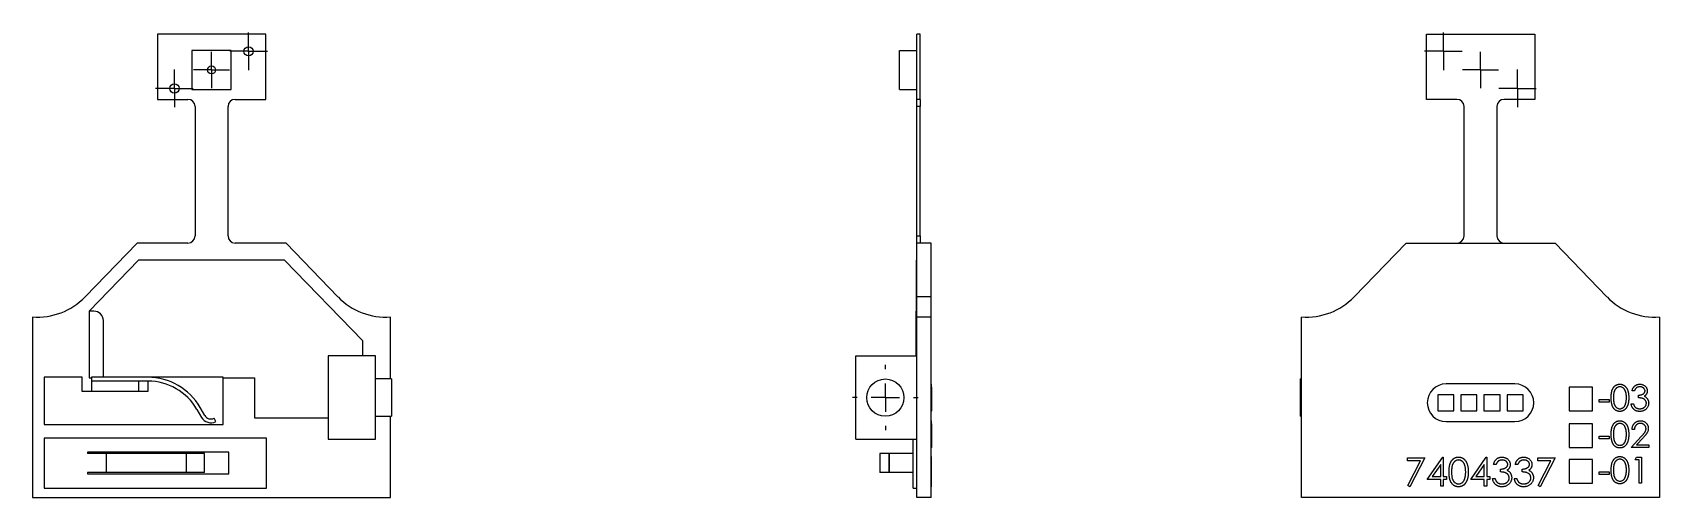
# Model space of a CAD drawing. Extents: x 4.11 to 7.56, y 4.31 to 5.3.
import ezdxf

# ---------------------------------------------------------------- set-up
doc = ezdxf.new("R2010")
doc.units = 0
doc.header["$MEASUREMENT"] = 0
doc.layers.get('0').update_dxf_attribs({"linetype": 'CONTINUOUS'})

# ---------------------------------------------------------------- blocks, each defined once
blk = doc.blocks.new('SW_CENTERMARKSYMBOL_0')
at = {"color": 0, "linetype": 'CONTINUOUS'}
for p, q in [((0, 0.03), (0, 0.0385)), ((-0.03, 0), (-0.0385, 0)), ((0, 0), (-0.03, 0)), ((0, 0), (0, 0.03)), ((0, 0), (0, -0.03)), ((0, 0), (0.03, 0)), ((0.03, 0), (0.0385, 0)), ((0, -0.03), (0, -0.0385))]:
    blk.add_line(p, q, dxfattribs=at)
blk = doc.blocks.new('SW_CENTERMARKSYMBOL_1')
at = {"color": 0, "linetype": 'CONTINUOUS'}
for p, q in [((0, 0.03), (0, 0.0398)), ((-0.03, 0), (-0.0398, 0)), ((0, 0), (-0.03, 0)), ((0, 0), (0, 0.03)), ((0, 0), (0, -0.03)), ((0, 0), (0.03, 0)), ((0.03, 0), (0.0398, 0)), ((0, -0.03), (0, -0.0398))]:
    blk.add_line(p, q, dxfattribs=at)
blk = doc.blocks.new('SW_CENTERMARKSYMBOL_2')
at = {"color": 0, "linetype": 'CONTINUOUS'}
for p, q in [((0, 0.03), (0, 0.0398)), ((-0.03, 0), (-0.0398, 0)), ((0, 0), (-0.03, 0)), ((0, 0), (0, 0.03)), ((0, 0), (0, -0.03)), ((0, 0), (0.03, 0)), ((0.03, 0), (0.0398, 0)), ((0, -0.03), (0, -0.0398))]:
    blk.add_line(p, q, dxfattribs=at)
blk = doc.blocks.new('SW_CENTERMARKSYMBOL_3')
at = {"color": 0, "linetype": 'CONTINUOUS'}
for p, q in [((0, 0.06), (0, 0.0695)), ((-0.06, 0), (-0.0695, 0)), ((0, 0), (-0.03, 0)), ((0, 0), (0, 0.03)), ((0, 0), (0, -0.03)), ((0, 0), (0.03, 0)), ((0.06, 0), (0.0695, 0)), ((0, -0.06), (0, -0.0695))]:
    blk.add_line(p, q, dxfattribs=at)
blk = doc.blocks.new('SW_CENTERMARKSYMBOL_4')
at = {"color": 0, "linetype": 'CONTINUOUS'}
for p, q in [((0, 0.03), (0, 0.0385)), ((-0.03, 0), (-0.0385, 0)), ((0, 0), (-0.03, 0)), ((0, 0), (0, 0.03)), ((0, 0), (0, -0.03)), ((0, 0), (0.03, 0)), ((0.03, 0), (0.0385, 0)), ((0, -0.03), (0, -0.0385))]:
    blk.add_line(p, q, dxfattribs=at)
blk = doc.blocks.new('SW_CENTERMARKSYMBOL_5')
at = {"color": 0, "linetype": 'CONTINUOUS'}
for p, q in [((0, 0.03), (0, 0.0398)), ((-0.03, 0), (-0.0398, 0)), ((0, 0), (-0.03, 0)), ((0, 0), (0, 0.03)), ((0, 0), (0, -0.03)), ((0, 0), (0.03, 0)), ((0.03, 0), (0.0398, 0)), ((0, -0.03), (0, -0.0398))]:
    blk.add_line(p, q, dxfattribs=at)
blk = doc.blocks.new('SW_CENTERMARKSYMBOL_6')
at = {"color": 0, "linetype": 'CONTINUOUS'}
for p, q in [((0, 0.03), (0, 0.0398)), ((-0.03, 0), (-0.0398, 0)), ((0, 0), (-0.03, 0)), ((0, 0), (0, 0.03)), ((0, 0), (0, -0.03)), ((0, 0), (0.03, 0)), ((0.03, 0), (0.0398, 0)), ((0, -0.03), (0, -0.0398))]:
    blk.add_line(p, q, dxfattribs=at)

msp = doc.modelspace()

# ---------------------------------------------------------------- linework, layer by layer
at = {"color": 7, "linetype": 'CONTINUOUS'}
for p, q in [((4.6037, 5.2927), (4.3737, 5.2927)), ((4.3737, 5.2927), (4.3737, 5.1547)), ((4.6037, 5.1547), (4.6037, 5.2927)), ((5.9934, 5.2927), (5.9864, 5.2927)), ((5.9864, 5.1547), (5.9864, 5.2927)), ((5.9934, 5.1547), (5.9934, 5.2927)), ((7.0681, 5.1547), (7.0681, 5.2927)), ((7.0681, 5.2927), (7.2981, 5.2927)), ((7.2981, 5.2927), (7.2981, 5.1547)), ((4.4472, 5.2587), (4.4472, 5.1757)), ((4.5302, 5.2587), (4.4472, 5.2587)), ((4.5302, 5.1757), (4.5302, 5.2587)), ((5.9494, 5.1757), (5.9494, 5.2587)), ((5.9494, 5.2587), (5.986, 5.2587)), ((5.9864, 5.2665), (5.986, 5.2665)), ((5.986, 5.2468), (5.986, 5.2665)), ((5.986, 5.2468), (5.9864, 5.2468)), ((4.3737, 5.1547), (4.4387, 5.1547)), ((4.4472, 5.1757), (4.5302, 5.1757)), ((4.5387, 5.1547), (4.6037, 5.1547)), ((5.9494, 5.1757), (5.9864, 5.1757)), ((5.986, 5.168), (5.986, 5.1757)), ((5.986, 5.168), (5.9864, 5.168)), ((5.9934, 5.1547), (5.9864, 5.1547)), ((5.9864, 5.1397), (5.9864, 5.1547)), ((5.9934, 5.1547), (5.9934, 5.1397)), ((7.1331, 5.1547), (7.0681, 5.1547)), ((7.2981, 5.1547), (7.2331, 5.1547)), ((4.4537, 5.1397), (4.4537, 4.8647)), ((4.5237, 4.8647), (4.5237, 5.1397)), ((5.9934, 5.1397), (5.9864, 5.1397)), ((5.9864, 4.8647), (5.9864, 5.1397)), ((5.9934, 4.8647), (5.9934, 5.1397)), ((7.1481, 4.8647), (7.1481, 5.1397)), ((7.2181, 5.1397), (7.2181, 4.8647)), ((4.3305, 4.8497), (4.2201, 4.7354)), ((4.4387, 4.8497), (4.3305, 4.8497)), ((4.6469, 4.8497), (4.5387, 4.8497)), ((4.7572, 4.7354), (4.6469, 4.8497)), ((5.9864, 4.8647), (5.9934, 4.8647)), ((5.9864, 4.8497), (5.9864, 4.8647)), ((6.0164, 4.8497), (5.9864, 4.8497)), ((5.9864, 4.7354), (5.9864, 4.8497)), ((5.9934, 4.8647), (5.9934, 4.8497)), ((6.0164, 4.7354), (6.0164, 4.8497)), ((6.9145, 4.7354), (7.0249, 4.8497)), ((7.0249, 4.8497), (7.3413, 4.8497)), ((7.3413, 4.8497), (7.4516, 4.7354)), ((4.3337, 4.8137), (4.2287, 4.705)), ((4.6437, 4.8137), (4.3337, 4.8137)), ((4.8097, 4.6418), (4.6437, 4.8137)), ((5.9854, 4.6418), (5.9854, 4.8137)), ((5.9854, 4.8137), (5.9864, 4.8137)), ((6.0164, 4.7354), (5.9864, 4.7354)), ((5.9864, 4.6927), (5.9864, 4.7354)), ((6.0164, 4.6927), (6.0164, 4.7354)), ((4.2287, 4.705), (4.2287, 4.5637)), ((4.239, 4.705), (4.2287, 4.705)), ((5.9849, 4.705), (5.9854, 4.705)), ((5.9849, 4.685), (5.9849, 4.705)), ((4.1087, 4.6927), (4.1087, 4.3097)), ((4.259, 4.5647), (4.259, 4.685)), ((4.8687, 4.5612), (4.8687, 4.6927)), ((5.9849, 4.6102), (5.9849, 4.685)), ((5.9849, 4.685), (5.9854, 4.685)), ((6.0164, 4.6927), (5.9864, 4.6927)), ((5.9864, 4.3097), (5.9864, 4.6927)), ((6.0164, 4.3097), (6.0164, 4.6927)), ((6.8031, 4.3097), (6.8031, 4.6927)), ((7.5631, 4.6927), (7.5631, 4.3097)), ((4.8097, 4.6102), (4.8097, 4.6418)), ((5.9854, 4.6102), (5.9854, 4.6418)), ((5.9854, 4.6418), (5.9864, 4.6418)), ((4.7367, 4.6102), (4.7367, 4.4332)), ((4.8367, 4.6102), (4.7367, 4.6102)), ((4.8367, 4.4332), (4.8367, 4.6102)), ((5.8564, 4.4332), (5.8564, 4.6102)), ((5.8564, 4.6102), (5.9864, 4.6102)), ((4.2137, 4.5647), (4.1337, 4.5647)), ((4.1337, 4.5647), (4.1337, 4.4647)), ((4.2137, 4.5347), (4.2137, 4.5647)), ((4.2137, 4.5647), (4.2137, 4.5647)), ((4.2137, 4.5347), (4.2137, 4.5647)), ((4.2287, 4.5637), (4.2337, 4.5637)), ((4.2337, 4.5647), (4.2337, 4.5567)), ((4.3537, 4.5647), (4.2337, 4.5647)), ((4.5136, 4.5647), (4.3537, 4.5647)), ((4.5136, 4.4647), (4.5136, 4.5647)), ((4.5137, 4.5647), (4.5136, 4.5647)), ((4.5137, 4.4647), (4.5137, 4.5647)), ((4.5137, 4.5637), (4.5797, 4.5637)), ((4.5797, 4.5637), (4.5797, 4.4787)), ((4.8707, 4.5612), (4.8367, 4.5612)), ((4.8707, 4.5612), (4.8707, 4.4822)), ((6.8031, 4.5612), (6.8011, 4.5612)), ((6.8011, 4.4822), (6.8011, 4.5612)), ((4.2337, 4.5347), (4.2137, 4.5347)), ((4.3537, 4.5567), (4.2337, 4.5567)), ((4.2337, 4.5567), (4.2337, 4.5347)), ((4.3337, 4.5347), (4.2337, 4.5347)), ((4.3337, 4.5567), (4.3337, 4.5347)), ((4.3537, 4.5347), (4.3337, 4.5347)), ((4.3537, 4.5567), (4.3537, 4.5347)), ((6.0174, 4.5501), (6.0164, 4.5501)), ((6.0174, 4.5437), (6.0164, 4.5437)), ((6.0174, 4.5437), (6.0174, 4.4937)), ((7.0926, 4.5277), (7.0926, 4.4937)), ((7.1266, 4.5277), (7.0926, 4.5277)), ((7.2561, 4.5507), (7.1101, 4.5507)), ((7.1266, 4.4937), (7.1266, 4.5277)), ((7.1416, 4.5277), (7.1416, 4.4937)), ((7.1756, 4.5277), (7.1416, 4.5277)), ((7.1756, 4.4937), (7.1756, 4.5277)), ((7.1905, 4.5277), (7.1905, 4.4937)), ((7.2245, 4.5277), (7.1905, 4.5277)), ((7.2245, 4.4937), (7.2245, 4.5277)), ((7.2395, 4.5277), (7.2395, 4.4937)), ((7.2735, 4.5277), (7.2395, 4.5277)), ((7.2735, 4.4937), (7.2735, 4.5277)), ((7.3712, 4.5437), (7.3712, 4.4937)), ((7.4212, 4.5437), (7.3712, 4.5437)), ((7.4212, 4.4937), (7.4212, 4.5437)), ((7.5098, 4.536), (7.5049, 4.536)), ((7.5183, 4.5212), (7.5183, 4.5269)), ((4.4576, 4.4967), (4.4674, 4.4797)), ((4.4743, 4.4837), (4.4645, 4.5007)), ((6.0174, 4.4937), (6.0164, 4.4937)), ((6.0174, 4.4923), (6.0164, 4.4923)), ((7.0926, 4.4937), (7.1266, 4.4937)), ((7.1416, 4.4937), (7.1756, 4.4937)), ((7.1905, 4.4937), (7.2245, 4.4937)), ((7.2395, 4.4937), (7.2735, 4.4937)), ((7.3712, 4.4937), (7.4212, 4.4937)), ((7.4351, 4.5177), (7.4563, 4.5177)), ((7.4351, 4.5121), (7.4351, 4.5177)), ((7.4563, 4.5121), (7.4351, 4.5121)), ((7.4563, 4.5177), (7.4563, 4.5121)), ((7.5028, 4.5085), (7.5077, 4.5085)), ((4.1337, 4.4647), (4.5136, 4.4647)), ((4.1337, 4.4647), (4.5137, 4.4647)), ((4.1337, 4.4647), (4.1337, 4.4647)), ((4.4976, 4.4706), (4.494, 4.4778)), ((4.5797, 4.4787), (4.7367, 4.4787)), ((4.8367, 4.4822), (4.8707, 4.4822)), ((4.8687, 4.3097), (4.8687, 4.4822)), ((6.0174, 4.4725), (6.0164, 4.4725)), ((6.0174, 4.4661), (6.0164, 4.4661)), ((6.0174, 4.4661), (6.0174, 4.4161)), ((6.8011, 4.4822), (6.8031, 4.4822)), ((7.1101, 4.4707), (7.2561, 4.4707)), ((7.4212, 4.4661), (7.3712, 4.4661)), ((7.3712, 4.4661), (7.3712, 4.4161)), ((7.4212, 4.4161), (7.4212, 4.4661)), ((4.1337, 4.4357), (4.1337, 4.3297)), ((4.6057, 4.4357), (4.1337, 4.4357)), ((4.6057, 4.3297), (4.6057, 4.4357)), ((4.7367, 4.4332), (4.8367, 4.4332)), ((5.8564, 4.4332), (5.9864, 4.4332)), ((5.9784, 4.3297), (5.9784, 4.4332)), ((7.4351, 4.4401), (7.4563, 4.4401)), ((7.4351, 4.4344), (7.4351, 4.4401)), ((7.4563, 4.4344), (7.4351, 4.4344)), ((7.4563, 4.4401), (7.4563, 4.4344)), ((7.5028, 4.4161), (7.5241, 4.4389)), ((7.5098, 4.4542), (7.5049, 4.4542)), ((7.5283, 4.4364), (7.5146, 4.4217)), ((7.5146, 4.4217), (7.5402, 4.4217)), ((7.5402, 4.4217), (7.5402, 4.4161)), ((4.2257, 4.4057), (4.2257, 4.4027)), ((4.5257, 4.4057), (4.2257, 4.4057)), ((4.2657, 4.4027), (4.2257, 4.4027)), ((4.2657, 4.3627), (4.2657, 4.4027)), ((4.4359, 4.4027), (4.2657, 4.4027)), ((4.4359, 4.3627), (4.4359, 4.4027)), ((4.4741, 4.4027), (4.4359, 4.4027)), ((4.4741, 4.3627), (4.4741, 4.4027)), ((4.5257, 4.3597), (4.5257, 4.4057)), ((5.9074, 4.4027), (5.9074, 4.3627)), ((5.9276, 4.4027), (5.9074, 4.4027)), ((5.9276, 4.3627), (5.9276, 4.4027)), ((5.9285, 4.4027), (5.9276, 4.4027)), ((5.9285, 4.3627), (5.9285, 4.4027)), ((5.9784, 4.4027), (5.9285, 4.4027)), ((6.0174, 4.4161), (6.0164, 4.4161)), ((6.0174, 4.4147), (6.0164, 4.4147)), ((6.0174, 4.3965), (6.0164, 4.3965)), ((6.0174, 4.3954), (6.0164, 4.3954)), ((6.0174, 4.3939), (6.0164, 4.3939)), ((6.0174, 4.3877), (6.0164, 4.3877)), ((6.0174, 4.3939), (6.0174, 4.3954)), ((6.0174, 4.3877), (6.0174, 4.3939)), ((6.0174, 4.3349), (6.0174, 4.3877)), ((7.0278, 4.3877), (7.0278, 4.3939)), ((7.0278, 4.3939), (7.0647, 4.3939)), ((7.0556, 4.3877), (7.0278, 4.3877)), ((7.0285, 4.3349), (7.0556, 4.3877)), ((7.0647, 4.3939), (7.0332, 4.3323)), ((7.0701, 4.3477), (7.1029, 4.3954)), ((7.1029, 4.3954), (7.104, 4.3954)), ((7.104, 4.3954), (7.104, 4.3539)), ((7.1624, 4.3477), (7.1952, 4.3954)), ((7.1952, 4.3954), (7.1963, 4.3954)), ((7.1963, 4.3954), (7.1963, 4.3539)), ((7.3047, 4.3939), (7.3416, 4.3939)), ((7.3047, 4.3877), (7.3047, 4.3939)), ((7.3325, 4.3877), (7.3047, 4.3877)), ((7.3055, 4.3349), (7.3325, 4.3877)), ((7.3416, 4.3939), (7.3101, 4.3323)), ((7.3712, 4.4161), (7.4212, 4.4161)), ((7.4212, 4.3901), (7.3712, 4.3901)), ((7.3712, 4.3901), (7.3712, 4.3401)), ((7.4212, 4.3401), (7.4212, 4.3901)), ((7.5402, 4.4161), (7.5028, 4.4161)), ((7.5113, 4.3895), (7.5145, 4.3951)), ((7.5197, 4.3895), (7.5113, 4.3895)), ((7.5145, 4.3951), (7.5246, 4.3951)), ((7.5197, 4.3401), (7.5197, 4.3895)), ((7.5246, 4.3951), (7.5246, 4.3401)), ((4.2257, 4.3627), (4.2257, 4.3597)), ((4.2657, 4.3627), (4.2257, 4.3627)), ((4.2257, 4.3597), (4.5257, 4.3597)), ((4.4359, 4.3627), (4.2657, 4.3627)), ((4.4741, 4.3627), (4.4359, 4.3627)), ((5.9276, 4.3627), (5.9074, 4.3627)), ((5.9285, 4.3627), (5.9276, 4.3627)), ((5.9784, 4.3627), (5.9285, 4.3627)), ((7.0986, 4.3799), (7.0807, 4.3539)), ((7.0807, 4.3539), (7.0986, 4.3539)), ((7.0986, 4.3539), (7.0986, 4.3799)), ((7.104, 4.3539), (7.1109, 4.3539)), ((7.1109, 4.3539), (7.1109, 4.3477)), ((7.1909, 4.3799), (7.173, 4.3539)), ((7.173, 4.3539), (7.1909, 4.3539)), ((7.1909, 4.3539), (7.1909, 4.3799)), ((7.1963, 4.3539), (7.2032, 4.3539)), ((7.2032, 4.3539), (7.2032, 4.3477)), ((7.2163, 4.38), (7.2109, 4.38)), ((7.2255, 4.3639), (7.2255, 4.37)), ((7.2624, 4.38), (7.257, 4.38)), ((7.2716, 4.3639), (7.2716, 4.37)), ((7.4351, 4.3641), (7.4563, 4.3641)), ((7.4351, 4.3585), (7.4351, 4.3641)), ((7.4563, 4.3585), (7.4351, 4.3585)), ((7.4563, 4.3641), (7.4563, 4.3585)), ((4.1337, 4.3297), (4.6057, 4.3297)), ((5.9784, 4.3297), (5.9864, 4.3297)), ((6.0174, 4.3349), (6.0164, 4.3349)), ((6.0174, 4.3323), (6.0164, 4.3323)), ((6.0174, 4.3323), (6.0174, 4.3349)), ((7.0332, 4.3323), (7.0285, 4.3349)), ((7.0986, 4.3477), (7.0701, 4.3477)), ((7.0986, 4.3339), (7.0986, 4.3477)), ((7.104, 4.3339), (7.0986, 4.3339)), ((7.104, 4.3477), (7.104, 4.3339)), ((7.1109, 4.3477), (7.104, 4.3477)), ((7.1909, 4.3477), (7.1624, 4.3477)), ((7.1909, 4.3339), (7.1909, 4.3477)), ((7.1963, 4.3339), (7.1909, 4.3339)), ((7.2032, 4.3477), (7.1963, 4.3477)), ((7.1963, 4.3477), (7.1963, 4.3339)), ((7.2086, 4.35), (7.214, 4.35)), ((7.2547, 4.35), (7.2601, 4.35)), ((7.3101, 4.3323), (7.3055, 4.3349)), ((7.3712, 4.3401), (7.4212, 4.3401)), ((7.5246, 4.3401), (7.5197, 4.3401)), ((4.1087, 4.3097), (4.8687, 4.3097)), ((6.0164, 4.3097), (5.9864, 4.3097)), ((7.5631, 4.3097), (6.8031, 4.3097))]:
    msp.add_line(p, q, dxfattribs=at)
for centre, radius in [((4.5674, 5.2566), 0.00984), ((4.4887, 5.2172), 0.00845), ((4.4099, 5.1779), 0.00984), ((5.9194, 4.5217), 0.0395)]:
    msp.add_circle(centre, radius, dxfattribs=at)
for centre, radius, start, end in [((4.4387, 5.1397), 0.015, 0, 90), ((4.5387, 5.1397), 0.015, 90, 180), ((7.1331, 5.1397), 0.015, 0, 90), ((7.2331, 5.1397), 0.015, 90, 180), ((4.4387, 4.8647), 0.015, 270, 0), ((4.5387, 4.8647), 0.015, 180, 270), ((7.1331, 4.8647), 0.015, 270, 0), ((7.2331, 4.8647), 0.015, 180, 270), ((4.1187, 4.8334), 0.141, 265.9331, 316), ((4.8587, 4.8334), 0.141, 224, 274.0669), ((6.8131, 4.8334), 0.141, 265.9331, 316), ((7.5531, 4.8334), 0.141, 224, 274.0669), ((4.239, 4.685), 0.02, 0, 90), ((4.3537, 4.4367), 0.128, 30, 90), ((4.3537, 4.4367), 0.12, 30, 90), ((7.1101, 4.5107), 0.04, 90, 270), ((7.2561, 4.5107), 0.04, 270, 90), ((4.4873, 4.4912), 0.023, 210, 296.554), ((4.4873, 4.4912), 0.015, 210, 296.554)]:
    msp.add_arc(centre, radius, start, end, dxfattribs=at)
for points, knots in [([(6.0174, 4.5438), (6.0174, 4.5439), (6.0174, 4.5444), (6.0174, 4.5453), (6.0174, 4.5464), (6.0174, 4.5474), (6.0174, 4.5482), (6.0174, 4.5489), (6.0174, 4.5495), (6.0174, 4.5499), (6.0174, 4.5501), (6.0174, 4.5501), (6.0174, 4.5501)], [0, 0, 0, 0, 0.029699, 0.137514, 0.245329, 0.353129, 0.460971, 0.568752, 0.676567, 0.784367, 0.892193, 1, 1, 1, 1]), ([(7.4605, 4.5212), (7.4605, 4.5221), (7.4605, 4.5238), (7.4606, 4.5263), (7.4608, 4.5286), (7.461, 4.5308), (7.4614, 4.5329), (7.4618, 4.5347), (7.4622, 4.5365), (7.4628, 4.538), (7.4634, 4.5395), (7.4641, 4.5409), (7.4648, 4.5421), (7.4656, 4.5433), (7.4664, 4.5444), (7.4674, 4.5454), (7.4683, 4.5463), (7.4694, 4.5471), (7.4705, 4.5478), (7.4716, 4.5484), (7.4727, 4.549), (7.4739, 4.5494), (7.4751, 4.5497), (7.4763, 4.55), (7.4776, 4.5501), (7.4784, 4.5501), (7.4789, 4.5501)], [0, 0, 0, 0, 0.068594, 0.133245, 0.19431, 0.251276, 0.30451, 0.354231, 0.400476, 0.443406, 0.48401, 0.523247, 0.561036, 0.597894, 0.633512, 0.6685, 0.702875, 0.737065, 0.770672, 0.803567, 0.836183, 0.868462, 0.900848, 0.933467, 0.966258, 1, 1, 1, 1]), ([(7.479, 4.5445), (7.4784, 4.5445), (7.4772, 4.5444), (7.4754, 4.544), (7.4737, 4.5432), (7.4723, 4.5423), (7.4713, 4.5415), (7.4705, 4.5408), (7.4698, 4.54), (7.4692, 4.5392), (7.4686, 4.5382), (7.4681, 4.5372), (7.4676, 4.5362), (7.4671, 4.535), (7.4667, 4.5338), (7.4663, 4.5324), (7.4661, 4.5309), (7.4658, 4.5292), (7.4656, 4.5274), (7.4655, 4.5255), (7.4654, 4.5234), (7.4654, 4.522), (7.4654, 4.5212)], [0, 0, 0, 0, 0.060389, 0.120888, 0.182614, 0.247365, 0.281082, 0.314872, 0.349216, 0.384592, 0.421009, 0.45806, 0.496725, 0.537154, 0.580057, 0.627112, 0.678324, 0.733973, 0.793739, 0.857708, 0.926695, 1, 1, 1, 1]), ([(7.4789, 4.5501), (7.4793, 4.5501), (7.4802, 4.5501), (7.4815, 4.55), (7.4827, 4.5497), (7.4839, 4.5494), (7.4851, 4.549), (7.4863, 4.5484), (7.4874, 4.5478), (7.4885, 4.5471), (7.4896, 4.5463), (7.4906, 4.5453), (7.4915, 4.5443), (7.4924, 4.5432), (7.4932, 4.542), (7.494, 4.5407), (7.4947, 4.5393), (7.4954, 4.5378), (7.496, 4.5362), (7.4965, 4.5344), (7.4969, 4.5325), (7.4972, 4.5305), (7.4975, 4.5284), (7.4977, 4.5261), (7.4978, 4.5237), (7.4978, 4.5221), (7.4979, 4.5212)], [0, 0, 0, 0, 0.033788, 0.067226, 0.099841, 0.132545, 0.16513, 0.198011, 0.23128, 0.265044, 0.299216, 0.334359, 0.369695, 0.406258, 0.443804, 0.482982, 0.523085, 0.565267, 0.609343, 0.656393, 0.705887, 0.758326, 0.813833, 0.872795, 0.934723, 1, 1, 1, 1]), ([(7.4929, 4.5212), (7.4929, 4.5219), (7.4929, 4.5232), (7.4928, 4.5251), (7.4927, 4.5269), (7.4925, 4.5286), (7.4922, 4.5302), (7.4919, 4.5317), (7.4915, 4.5332), (7.4911, 4.5345), (7.4906, 4.5358), (7.4901, 4.5369), (7.4895, 4.538), (7.4889, 4.539), (7.4882, 4.5399), (7.4875, 4.5407), (7.4868, 4.5415), (7.4857, 4.5423), (7.4843, 4.5432), (7.4826, 4.544), (7.4808, 4.5444), (7.4796, 4.5445), (7.479, 4.5445)], [0, 0, 0, 0, 0.065676, 0.128493, 0.188147, 0.245074, 0.299412, 0.350857, 0.399879, 0.446605, 0.491185, 0.533304, 0.573777, 0.612448, 0.649516, 0.685448, 0.720274, 0.754004, 0.819087, 0.880502, 0.940316, 1, 1, 1, 1]), ([(7.5049, 4.536), (7.505, 4.5366), (7.5053, 4.5377), (7.5058, 4.5392), (7.5064, 4.5407), (7.5072, 4.542), (7.5079, 4.5433), (7.5088, 4.5445), (7.5098, 4.5455), (7.5109, 4.5465), (7.512, 4.5474), (7.5132, 4.5481), (7.5144, 4.5487), (7.5157, 4.5493), (7.517, 4.5497), (7.5184, 4.5499), (7.5198, 4.5501), (7.5208, 4.5501), (7.5213, 4.5501)], [0, 0, 0, 0, 0.072625, 0.141977, 0.208985, 0.273957, 0.336889, 0.398745, 0.460116, 0.520825, 0.580994, 0.640152, 0.698622, 0.757271, 0.816427, 0.876254, 0.937165, 1, 1, 1, 1]), ([(7.5213, 4.5445), (7.5207, 4.5445), (7.5195, 4.5444), (7.5177, 4.5441), (7.5161, 4.5435), (7.5148, 4.5428), (7.5139, 4.5421), (7.5133, 4.5414), (7.5126, 4.5408), (7.512, 4.54), (7.5114, 4.5391), (7.5109, 4.5382), (7.5103, 4.5371), (7.51, 4.5364), (7.5098, 4.536)], [0, 0, 0, 0, 0.122728, 0.239717, 0.351862, 0.463202, 0.520261, 0.579432, 0.640596, 0.705298, 0.773236, 0.844649, 0.920046, 1, 1, 1, 1]), ([(7.5183, 4.5269), (7.519, 4.5269), (7.5203, 4.5269), (7.5223, 4.5272), (7.5241, 4.5276), (7.5259, 4.5281), (7.5274, 4.5288), (7.5288, 4.5296), (7.53, 4.5305), (7.5309, 4.5315), (7.5316, 4.5325), (7.5321, 4.5336), (7.5323, 4.5347), (7.5324, 4.5355), (7.5324, 4.5359)], [0, 0, 0, 0, 0.1101514, 0.215684, 0.3180374, 0.4181368, 0.5116558, 0.5966724, 0.6738007, 0.7445266, 0.8107014, 0.8740752, 0.9367044, 1, 1, 1, 1]), ([(7.5213, 4.5501), (7.522, 4.5501), (7.5234, 4.5501), (7.5255, 4.5497), (7.5275, 4.5491), (7.5294, 4.5482), (7.5312, 4.5472), (7.5328, 4.5459), (7.5342, 4.5445), (7.5353, 4.5429), (7.5362, 4.5412), (7.5369, 4.5395), (7.5373, 4.5377), (7.5373, 4.5365), (7.5373, 4.5359)], [0, 0, 0, 0, 0.090254, 0.17854, 0.266093, 0.354631, 0.441886, 0.525747, 0.608114, 0.690197, 0.770821, 0.848326, 0.924012, 1, 1, 1, 1]), ([(7.5324, 4.5359), (7.5324, 4.5362), (7.5324, 4.5367), (7.5322, 4.5376), (7.532, 4.5384), (7.5316, 4.5392), (7.5312, 4.5399), (7.5306, 4.5406), (7.53, 4.5413), (7.5293, 4.542), (7.5285, 4.5426), (7.5276, 4.5431), (7.5267, 4.5435), (7.5257, 4.5439), (7.5247, 4.5442), (7.5236, 4.5444), (7.5225, 4.5445), (7.5217, 4.5445), (7.5213, 4.5445)], [0, 0, 0, 0, 0.055265, 0.109948, 0.163898, 0.21807, 0.273285, 0.330884, 0.390478, 0.454119, 0.518941, 0.583379, 0.648575, 0.715078, 0.782538, 0.852347, 0.924941, 1, 1, 1, 1]), ([(7.5373, 4.5359), (7.5373, 4.5353), (7.5373, 4.5341), (7.537, 4.5325), (7.5365, 4.5309), (7.5358, 4.5294), (7.5348, 4.5281), (7.5337, 4.5268), (7.5324, 4.5256), (7.5314, 4.5249), (7.5309, 4.5245)], [0, 0, 0, 0, 0.128068, 0.250608, 0.37063, 0.490072, 0.610375, 0.734313, 0.863217, 1, 1, 1, 1]), ([(6.0174, 4.4923), (6.0174, 4.4923), (6.0174, 4.4924), (6.0174, 4.4926), (6.0174, 4.493), (6.0174, 4.4934), (6.0174, 4.4937), (6.0174, 4.4937)], [0, 0, 0, 0, 0.236926, 0.473877, 0.710798, 0.947714, 1, 1, 1, 1]), ([(7.4789, 4.4923), (7.4784, 4.4923), (7.4776, 4.4924), (7.4763, 4.4925), (7.4751, 4.4927), (7.4739, 4.4931), (7.4727, 4.4935), (7.4716, 4.494), (7.4705, 4.4946), (7.4694, 4.4953), (7.4684, 4.4962), (7.4674, 4.497), (7.4665, 4.498), (7.4657, 4.4991), (7.4649, 4.5003), (7.4641, 4.5016), (7.4634, 4.503), (7.4628, 4.5044), (7.4623, 4.506), (7.4618, 4.5077), (7.4614, 4.5096), (7.4611, 4.5117), (7.4608, 4.5138), (7.4606, 4.5162), (7.4605, 4.5186), (7.4605, 4.5203), (7.4605, 4.5212)], [0, 0, 0, 0, 0.033791, 0.066629, 0.099295, 0.131651, 0.163609, 0.196131, 0.228933, 0.262192, 0.296029, 0.330259, 0.365105, 0.400999, 0.43791, 0.476001, 0.515551, 0.556588, 0.599944, 0.646608, 0.696401, 0.749757, 0.806838, 0.867422, 0.93188, 1, 1, 1, 1]), ([(7.4654, 4.5212), (7.4654, 4.5205), (7.4654, 4.5191), (7.4655, 4.517), (7.4656, 4.5151), (7.4658, 4.5133), (7.4661, 4.5116), (7.4663, 4.5101), (7.4667, 4.5087), (7.4671, 4.5075), (7.4675, 4.5063), (7.468, 4.5053), (7.4686, 4.5043), (7.4692, 4.5034), (7.4698, 4.5025), (7.4705, 4.5017), (7.4713, 4.501), (7.4723, 4.5002), (7.4737, 4.4993), (7.4754, 4.4985), (7.4772, 4.4981), (7.4784, 4.498), (7.479, 4.498)], [0, 0, 0, 0, 0.07296, 0.1416, 0.205587, 0.265332, 0.320634, 0.371501, 0.41848, 0.461394, 0.501833, 0.540509, 0.577889, 0.614316, 0.649702, 0.68457, 0.718634, 0.75236, 0.817631, 0.879708, 0.939958, 1, 1, 1, 1]), ([(7.4979, 4.5212), (7.4978, 4.5204), (7.4978, 4.5187), (7.4977, 4.5163), (7.4975, 4.5141), (7.4973, 4.5119), (7.4969, 4.5099), (7.4965, 4.5081), (7.496, 4.5063), (7.4954, 4.5047), (7.4948, 4.5032), (7.4941, 4.5018), (7.4933, 4.5005), (7.4925, 4.4993), (7.4916, 4.4982), (7.4906, 4.4972), (7.4896, 4.4963), (7.4886, 4.4954), (7.4875, 4.4947), (7.4863, 4.4941), (7.4852, 4.4935), (7.484, 4.4931), (7.4827, 4.4928), (7.4815, 4.4925), (7.4802, 4.4923), (7.4793, 4.4923), (7.4789, 4.4923)], [0, 0, 0, 0, 0.06506, 0.12705, 0.185506, 0.240752, 0.292964, 0.342446, 0.388918, 0.432675, 0.474526, 0.51467, 0.553643, 0.591461, 0.627839, 0.663419, 0.698598, 0.733203, 0.767395, 0.800835, 0.834007, 0.866988, 0.899725, 0.932706, 0.966178, 1, 1, 1, 1]), ([(7.479, 4.498), (7.4796, 4.498), (7.4809, 4.498), (7.4826, 4.4985), (7.4844, 4.4993), (7.4857, 4.5001), (7.4867, 4.5009), (7.4875, 4.5016), (7.4882, 4.5024), (7.4888, 4.5033), (7.4894, 4.5042), (7.4899, 4.5052), (7.4904, 4.5063), (7.4907, 4.507), (7.4908, 4.5074)], [0, 0, 0, 0, 0.112802, 0.225203, 0.339663, 0.459731, 0.521784, 0.583969, 0.64821, 0.71391, 0.781027, 0.851466, 0.924059, 1, 1, 1, 1]), ([(7.4908, 4.5074), (7.491, 4.5079), (7.4913, 4.5089), (7.4918, 4.5104), (7.4921, 4.5121), (7.4924, 4.5138), (7.4926, 4.5155), (7.4928, 4.5174), (7.4929, 4.5193), (7.4929, 4.5206), (7.4929, 4.5212)], [0, 0, 0, 0, 0.110588, 0.224542, 0.342503, 0.464324, 0.590756, 0.722227, 0.858843, 1, 1, 1, 1]), ([(7.5211, 4.4923), (7.5205, 4.4923), (7.5194, 4.4924), (7.5177, 4.4926), (7.5161, 4.4929), (7.5145, 4.4933), (7.513, 4.4939), (7.5116, 4.4946), (7.5103, 4.4955), (7.5091, 4.4964), (7.5079, 4.4975), (7.5069, 4.4987), (7.5059, 4.5001), (7.5051, 4.5015), (7.5043, 4.5031), (7.5037, 4.5048), (7.5032, 4.5066), (7.5029, 4.5079), (7.5028, 4.5085)], [0, 0, 0, 0, 0.065538, 0.128956, 0.190367, 0.249965, 0.308569, 0.366415, 0.424556, 0.483181, 0.542251, 0.601744, 0.662508, 0.7245, 0.789139, 0.856354, 0.926299, 1, 1, 1, 1]), ([(7.5077, 4.5085), (7.5079, 4.5081), (7.5081, 4.5073), (7.5085, 4.5061), (7.509, 4.505), (7.5095, 4.504), (7.5101, 4.5031), (7.5107, 4.5023), (7.5113, 4.5016), (7.5118, 4.5011), (7.512, 4.5009)], [0, 0, 0, 0, 0.14977, 0.291316, 0.425966, 0.55216, 0.671527, 0.786122, 0.895325, 1, 1, 1, 1]), ([(7.512, 4.5009), (7.5123, 4.5007), (7.513, 4.5002), (7.514, 4.4996), (7.515, 4.4991), (7.5161, 4.4987), (7.5173, 4.4984), (7.5186, 4.4981), (7.5199, 4.498), (7.5208, 4.498), (7.5212, 4.498)], [0, 0, 0, 0, 0.11826, 0.236156, 0.35563, 0.476249, 0.600164, 0.728633, 0.861326, 1, 1, 1, 1]), ([(7.5352, 4.5096), (7.5352, 4.5101), (7.5352, 4.5111), (7.5348, 4.5126), (7.5342, 4.5141), (7.5333, 4.5155), (7.5323, 4.5167), (7.5311, 4.5179), (7.5297, 4.5188), (7.5285, 4.5194), (7.5273, 4.5199), (7.5264, 4.5202), (7.5253, 4.5204), (7.5241, 4.5207), (7.5228, 4.5209), (7.5214, 4.521), (7.5199, 4.5212), (7.5188, 4.5212), (7.5183, 4.5212)], [0, 0, 0, 0, 0.066903, 0.133472, 0.201015, 0.271618, 0.342884, 0.413833, 0.485572, 0.559817, 0.599915, 0.643623, 0.691922, 0.744713, 0.801511, 0.862871, 0.929335, 1, 1, 1, 1]), ([(7.5402, 4.5101), (7.5401, 4.5093), (7.5401, 4.5078), (7.5396, 4.5055), (7.5388, 4.5033), (7.5377, 4.5012), (7.5363, 4.4992), (7.5347, 4.4974), (7.5329, 4.4959), (7.5308, 4.4946), (7.5286, 4.4936), (7.5262, 4.4928), (7.5237, 4.4924), (7.522, 4.4924), (7.5211, 4.4923)], [0, 0, 0, 0, 0.079635, 0.158895, 0.23958, 0.322382, 0.405793, 0.487884, 0.569711, 0.653048, 0.737434, 0.822573, 0.909763, 1, 1, 1, 1]), ([(7.5212, 4.498), (7.5217, 4.498), (7.5227, 4.498), (7.5242, 4.4982), (7.5256, 4.4984), (7.5269, 4.4988), (7.5282, 4.4993), (7.5293, 4.4999), (7.5304, 4.5006), (7.5314, 4.5014), (7.5323, 4.5023), (7.5331, 4.5032), (7.5337, 4.5042), (7.5343, 4.5052), (7.5347, 4.5063), (7.535, 4.5073), (7.5352, 4.5085), (7.5352, 4.5092), (7.5352, 4.5096)], [0, 0, 0, 0, 0.076062, 0.148732, 0.218375, 0.285723, 0.351058, 0.414935, 0.478486, 0.542169, 0.60475, 0.664119, 0.7215, 0.777616, 0.832666, 0.887858, 0.943468, 1, 1, 1, 1]), ([(7.5309, 4.5245), (7.5315, 4.5243), (7.5327, 4.5237), (7.5342, 4.5226), (7.5357, 4.5213), (7.5365, 4.5203), (7.5369, 4.5199)], [0, 0, 0, 0, 0.253916, 0.503896, 0.750255, 1, 1, 1, 1]), ([(7.5369, 4.5199), (7.5371, 4.5195), (7.5377, 4.5188), (7.5383, 4.5176), (7.5389, 4.5164), (7.5393, 4.5152), (7.5397, 4.514), (7.54, 4.5127), (7.5401, 4.5114), (7.5402, 4.5105), (7.5402, 4.5101)], [0, 0, 0, 0, 0.128146, 0.254193, 0.378141, 0.501381, 0.623957, 0.747076, 0.872865, 1, 1, 1, 1]), ([(6.0174, 4.4661), (6.0174, 4.4662), (6.0174, 4.4668), (6.0174, 4.4677), (6.0174, 4.4688), (6.0174, 4.4697), (6.0174, 4.4706), (6.0174, 4.4713), (6.0174, 4.4718), (6.0174, 4.4722), (6.0174, 4.4725), (6.0174, 4.4725), (6.0174, 4.4725)], [0, 0, 0, 0, 0.0296994, 0.1375142, 0.2453289, 0.353129, 0.4609712, 0.5687516, 0.6765671, 0.7843673, 0.8921925, 1, 1, 1, 1]), ([(7.4605, 4.4436), (7.4605, 4.4445), (7.4605, 4.4462), (7.4606, 4.4487), (7.4608, 4.451), (7.461, 4.4532), (7.4614, 4.4552), (7.4618, 4.4571), (7.4622, 4.4588), (7.4628, 4.4604), (7.4634, 4.4619), (7.4641, 4.4632), (7.4648, 4.4645), (7.4656, 4.4657), (7.4664, 4.4667), (7.4674, 4.4677), (7.4683, 4.4686), (7.4694, 4.4695), (7.4705, 4.4702), (7.4716, 4.4708), (7.4727, 4.4713), (7.4739, 4.4718), (7.4751, 4.4721), (7.4763, 4.4723), (7.4776, 4.4725), (7.4784, 4.4725), (7.4789, 4.4725)], [0, 0, 0, 0, 0.068594, 0.133245, 0.19431, 0.251276, 0.30451, 0.354231, 0.400476, 0.443406, 0.48401, 0.523247, 0.561036, 0.597894, 0.633512, 0.6685, 0.702875, 0.737065, 0.770672, 0.803567, 0.836183, 0.868462, 0.900848, 0.933467, 0.966258, 1, 1, 1, 1]), ([(7.479, 4.4669), (7.4784, 4.4668), (7.4772, 4.4668), (7.4754, 4.4663), (7.4737, 4.4655), (7.4723, 4.4647), (7.4713, 4.4638), (7.4705, 4.4631), (7.4698, 4.4624), (7.4692, 4.4615), (7.4686, 4.4606), (7.4681, 4.4596), (7.4676, 4.4585), (7.4671, 4.4574), (7.4667, 4.4561), (7.4663, 4.4548), (7.4661, 4.4532), (7.4658, 4.4516), (7.4656, 4.4498), (7.4655, 4.4478), (7.4654, 4.4458), (7.4654, 4.4443), (7.4654, 4.4436)], [0, 0, 0, 0, 0.060389, 0.120888, 0.182614, 0.247365, 0.281082, 0.314872, 0.349216, 0.384592, 0.421009, 0.45806, 0.496725, 0.537154, 0.580057, 0.627112, 0.678324, 0.733973, 0.793739, 0.857708, 0.926695, 1, 1, 1, 1]), ([(7.4789, 4.4725), (7.4793, 4.4725), (7.4802, 4.4725), (7.4815, 4.4723), (7.4827, 4.4721), (7.4839, 4.4717), (7.4851, 4.4713), (7.4863, 4.4708), (7.4874, 4.4702), (7.4885, 4.4694), (7.4896, 4.4686), (7.4906, 4.4677), (7.4915, 4.4667), (7.4924, 4.4656), (7.4932, 4.4644), (7.494, 4.4631), (7.4947, 4.4616), (7.4954, 4.4602), (7.496, 4.4585), (7.4965, 4.4568), (7.4969, 4.4549), (7.4972, 4.4529), (7.4975, 4.4507), (7.4977, 4.4485), (7.4978, 4.4461), (7.4978, 4.4444), (7.4979, 4.4436)], [0, 0, 0, 0, 0.033788, 0.067226, 0.099841, 0.132545, 0.16513, 0.198011, 0.23128, 0.265044, 0.299216, 0.334359, 0.369695, 0.406258, 0.443804, 0.482982, 0.523085, 0.565267, 0.609343, 0.656393, 0.705887, 0.758326, 0.813833, 0.872795, 0.934723, 1, 1, 1, 1]), ([(7.4929, 4.4436), (7.4929, 4.4443), (7.4929, 4.4456), (7.4928, 4.4474), (7.4927, 4.4492), (7.4925, 4.451), (7.4922, 4.4526), (7.4919, 4.4541), (7.4915, 4.4555), (7.4911, 4.4569), (7.4906, 4.4581), (7.4901, 4.4593), (7.4895, 4.4604), (7.4889, 4.4614), (7.4882, 4.4623), (7.4875, 4.4631), (7.4868, 4.4638), (7.4857, 4.4647), (7.4843, 4.4655), (7.4826, 4.4663), (7.4808, 4.4668), (7.4796, 4.4668), (7.479, 4.4669)], [0, 0, 0, 0, 0.0656764, 0.128493, 0.1881472, 0.2450741, 0.2994124, 0.350857, 0.3998786, 0.4466052, 0.4911848, 0.5333035, 0.573777, 0.6124477, 0.6495158, 0.6854481, 0.7202744, 0.7540038, 0.8190869, 0.8805022, 0.9403157, 1, 1, 1, 1]), ([(7.5049, 4.4542), (7.5049, 4.4548), (7.505, 4.4561), (7.5053, 4.458), (7.5057, 4.4598), (7.5063, 4.4615), (7.5071, 4.4631), (7.508, 4.4646), (7.509, 4.466), (7.5102, 4.4674), (7.5115, 4.4686), (7.5129, 4.4696), (7.5144, 4.4705), (7.5159, 4.4713), (7.5176, 4.4718), (7.5192, 4.4722), (7.521, 4.4725), (7.5222, 4.4725), (7.5228, 4.4725)], [0, 0, 0, 0, 0.068799, 0.135118, 0.199001, 0.261934, 0.323531, 0.385435, 0.447216, 0.510018, 0.572511, 0.633364, 0.693217, 0.752555, 0.812558, 0.873261, 0.935543, 1, 1, 1, 1]), ([(7.5226, 4.4669), (7.5222, 4.4669), (7.5213, 4.4668), (7.5201, 4.4667), (7.5189, 4.4664), (7.5178, 4.466), (7.5167, 4.4656), (7.5157, 4.465), (7.5147, 4.4643), (7.5138, 4.4636), (7.513, 4.4627), (7.5122, 4.4617), (7.5116, 4.4607), (7.511, 4.4595), (7.5106, 4.4583), (7.5102, 4.457), (7.51, 4.4556), (7.5099, 4.4547), (7.5098, 4.4542)], [0, 0, 0, 0, 0.064442, 0.126553, 0.186779, 0.245944, 0.30411, 0.361785, 0.420255, 0.479943, 0.540286, 0.600712, 0.661962, 0.724472, 0.788881, 0.856306, 0.926348, 1, 1, 1, 1]), ([(7.5345, 4.4557), (7.5345, 4.4561), (7.5345, 4.4568), (7.5343, 4.4579), (7.5341, 4.459), (7.5337, 4.46), (7.5332, 4.4609), (7.5326, 4.4619), (7.5319, 4.4627), (7.5311, 4.4636), (7.5302, 4.4643), (7.5292, 4.465), (7.5283, 4.4656), (7.5272, 4.4661), (7.5261, 4.4664), (7.525, 4.4667), (7.5238, 4.4668), (7.523, 4.4669), (7.5226, 4.4669)], [0, 0, 0, 0, 0.061969, 0.122129, 0.180999, 0.240162, 0.299865, 0.359951, 0.421742, 0.486546, 0.551508, 0.614995, 0.67724, 0.739715, 0.803039, 0.866487, 0.931969, 1, 1, 1, 1]), ([(7.5228, 4.4725), (7.5234, 4.4725), (7.5246, 4.4725), (7.5264, 4.4722), (7.528, 4.4719), (7.5296, 4.4713), (7.531, 4.4706), (7.5324, 4.4698), (7.5337, 4.4688), (7.5349, 4.4677), (7.536, 4.4664), (7.5369, 4.4651), (7.5377, 4.4638), (7.5383, 4.4623), (7.5388, 4.4609), (7.5392, 4.4594), (7.5394, 4.4578), (7.5394, 4.4567), (7.5395, 4.4562)], [0, 0, 0, 0, 0.06948, 0.136525, 0.200801, 0.263983, 0.325711, 0.387271, 0.449493, 0.512955, 0.576266, 0.637575, 0.697901, 0.757558, 0.816588, 0.876646, 0.937286, 1, 1, 1, 1]), ([(7.4789, 4.4147), (7.4784, 4.4147), (7.4776, 4.4147), (7.4763, 4.4149), (7.4751, 4.4151), (7.4739, 4.4154), (7.4727, 4.4158), (7.4716, 4.4164), (7.4705, 4.417), (7.4694, 4.4177), (7.4684, 4.4185), (7.4674, 4.4194), (7.4665, 4.4204), (7.4657, 4.4215), (7.4649, 4.4227), (7.4641, 4.4239), (7.4634, 4.4253), (7.4628, 4.4268), (7.4623, 4.4284), (7.4618, 4.4301), (7.4614, 4.432), (7.4611, 4.434), (7.4608, 4.4362), (7.4606, 4.4385), (7.4605, 4.441), (7.4605, 4.4427), (7.4605, 4.4436)], [0, 0, 0, 0, 0.033791, 0.066629, 0.099295, 0.131651, 0.163609, 0.196131, 0.228933, 0.262192, 0.296029, 0.330259, 0.365105, 0.400999, 0.43791, 0.476001, 0.515551, 0.556588, 0.599944, 0.646608, 0.696401, 0.749757, 0.806838, 0.867422, 0.93188, 1, 1, 1, 1]), ([(7.4654, 4.4436), (7.4654, 4.4429), (7.4654, 4.4414), (7.4655, 4.4394), (7.4656, 4.4374), (7.4658, 4.4356), (7.4661, 4.434), (7.4663, 4.4325), (7.4667, 4.4311), (7.4671, 4.4298), (7.4675, 4.4287), (7.468, 4.4276), (7.4686, 4.4266), (7.4692, 4.4257), (7.4698, 4.4249), (7.4705, 4.4241), (7.4713, 4.4234), (7.4723, 4.4225), (7.4737, 4.4217), (7.4754, 4.4209), (7.4772, 4.4204), (7.4784, 4.4204), (7.479, 4.4203)], [0, 0, 0, 0, 0.07296, 0.1416, 0.205587, 0.265332, 0.320634, 0.371501, 0.41848, 0.461394, 0.501833, 0.540509, 0.577889, 0.614316, 0.649702, 0.68457, 0.718634, 0.75236, 0.817631, 0.879708, 0.939958, 1, 1, 1, 1]), ([(7.4979, 4.4436), (7.4978, 4.4427), (7.4978, 4.4411), (7.4977, 4.4387), (7.4975, 4.4364), (7.4973, 4.4343), (7.4969, 4.4323), (7.4965, 4.4304), (7.496, 4.4287), (7.4954, 4.4271), (7.4948, 4.4256), (7.4941, 4.4242), (7.4933, 4.4229), (7.4925, 4.4217), (7.4916, 4.4206), (7.4906, 4.4196), (7.4896, 4.4186), (7.4886, 4.4178), (7.4875, 4.4171), (7.4863, 4.4164), (7.4852, 4.4159), (7.484, 4.4155), (7.4827, 4.4151), (7.4815, 4.4149), (7.4802, 4.4147), (7.4793, 4.4147), (7.4789, 4.4147)], [0, 0, 0, 0, 0.06506, 0.12705, 0.185506, 0.240752, 0.292964, 0.342446, 0.388918, 0.432675, 0.474526, 0.51467, 0.553643, 0.591461, 0.627839, 0.663419, 0.698598, 0.733203, 0.767395, 0.800835, 0.834007, 0.866988, 0.899725, 0.932706, 0.966178, 1, 1, 1, 1]), ([(7.479, 4.4203), (7.4796, 4.4204), (7.4809, 4.4204), (7.4826, 4.4209), (7.4844, 4.4216), (7.4857, 4.4225), (7.4867, 4.4233), (7.4875, 4.424), (7.4882, 4.4248), (7.4888, 4.4256), (7.4894, 4.4266), (7.4899, 4.4276), (7.4904, 4.4286), (7.4907, 4.4294), (7.4908, 4.4298)], [0, 0, 0, 0, 0.1128018, 0.2252034, 0.3396628, 0.459731, 0.5217844, 0.5839687, 0.6482104, 0.7139105, 0.781027, 0.8514662, 0.9240585, 1, 1, 1, 1]), ([(7.4908, 4.4298), (7.491, 4.4303), (7.4913, 4.4313), (7.4918, 4.4328), (7.4921, 4.4344), (7.4924, 4.4361), (7.4926, 4.4379), (7.4928, 4.4397), (7.4929, 4.4416), (7.4929, 4.4429), (7.4929, 4.4436)], [0, 0, 0, 0, 0.110588, 0.224542, 0.342503, 0.464324, 0.590756, 0.722227, 0.858843, 1, 1, 1, 1]), ([(7.5241, 4.4389), (7.5246, 4.4394), (7.5256, 4.4404), (7.527, 4.442), (7.5283, 4.4434), (7.5294, 4.4447), (7.5304, 4.4459), (7.5313, 4.447), (7.532, 4.4479), (7.5327, 4.4491), (7.5334, 4.4505), (7.5341, 4.4522), (7.5345, 4.4539), (7.5345, 4.4551), (7.5345, 4.4557)], [0, 0, 0, 0, 0.110794, 0.212813, 0.306078, 0.390617, 0.467233, 0.534451, 0.593867, 0.644833, 0.736221, 0.825037, 0.911992, 1, 1, 1, 1]), ([(7.5395, 4.4562), (7.5394, 4.4554), (7.5394, 4.4539), (7.5389, 4.4516), (7.5382, 4.4495), (7.5374, 4.4477), (7.5365, 4.4463), (7.5357, 4.4452), (7.5348, 4.4439), (7.5338, 4.4426), (7.5326, 4.4412), (7.5313, 4.4397), (7.5299, 4.4381), (7.5289, 4.437), (7.5283, 4.4364)], [0, 0, 0, 0, 0.098701, 0.195671, 0.29242, 0.391339, 0.444459, 0.504225, 0.570348, 0.642914, 0.72229, 0.807923, 0.90047, 1, 1, 1, 1]), ([(6.0174, 4.4147), (6.0174, 4.4147), (6.0174, 4.4147), (6.0174, 4.415), (6.0174, 4.4154), (6.0174, 4.4157), (6.0174, 4.416), (6.0174, 4.4161)], [0, 0, 0, 0, 0.2369263, 0.4738772, 0.710798, 0.9477141, 1, 1, 1, 1]), ([(6.0174, 4.3955), (6.0174, 4.3956), (6.0174, 4.3959), (6.0174, 4.3963), (6.0174, 4.3965), (6.0174, 4.3965), (6.0174, 4.3965)], [0, 0, 0, 0, 0.1832556, 0.4554766, 0.7277607, 1, 1, 1, 1]), ([(7.1163, 4.3638), (7.1163, 4.3648), (7.1163, 4.3667), (7.1164, 4.3694), (7.1166, 4.372), (7.1169, 4.3743), (7.1172, 4.3766), (7.1177, 4.3786), (7.1182, 4.3805), (7.1188, 4.3822), (7.1194, 4.3838), (7.1202, 4.3853), (7.121, 4.3866), (7.1218, 4.3879), (7.1228, 4.3891), (7.1238, 4.3902), (7.1248, 4.3912), (7.126, 4.3921), (7.1271, 4.3929), (7.1283, 4.3936), (7.1296, 4.3941), (7.1309, 4.3946), (7.1322, 4.395), (7.1335, 4.3952), (7.1349, 4.3954), (7.1358, 4.3954), (7.1363, 4.3954)], [0, 0, 0, 0, 0.068594, 0.133245, 0.19431, 0.251276, 0.30451, 0.354231, 0.400476, 0.443406, 0.48401, 0.523247, 0.561036, 0.597894, 0.633512, 0.6685, 0.702875, 0.737065, 0.770672, 0.803567, 0.836183, 0.868462, 0.900848, 0.933467, 0.966258, 1, 1, 1, 1]), ([(7.1365, 4.3893), (7.1358, 4.3892), (7.1345, 4.3892), (7.1325, 4.3887), (7.1307, 4.3878), (7.1292, 4.3869), (7.128, 4.386), (7.1272, 4.3852), (7.1265, 4.3843), (7.1258, 4.3834), (7.1251, 4.3824), (7.1245, 4.3813), (7.124, 4.3802), (7.1235, 4.3789), (7.123, 4.3776), (7.1227, 4.3761), (7.1224, 4.3744), (7.1221, 4.3726), (7.1219, 4.3706), (7.1218, 4.3685), (7.1216, 4.3662), (7.1216, 4.3647), (7.1216, 4.3639)], [0, 0, 0, 0, 0.060389, 0.120888, 0.182614, 0.247365, 0.281082, 0.314872, 0.349216, 0.384592, 0.421009, 0.45806, 0.496725, 0.537154, 0.580057, 0.627112, 0.678324, 0.733973, 0.793739, 0.857708, 0.926695, 1, 1, 1, 1]), ([(7.1363, 4.3954), (7.1368, 4.3954), (7.1377, 4.3954), (7.1391, 4.3952), (7.1405, 4.395), (7.1419, 4.3946), (7.1432, 4.3941), (7.1444, 4.3935), (7.1457, 4.3929), (7.1468, 4.3921), (7.148, 4.3912), (7.1491, 4.3902), (7.1501, 4.3891), (7.1511, 4.3878), (7.152, 4.3865), (7.1528, 4.3851), (7.1536, 4.3836), (7.1543, 4.3819), (7.155, 4.3802), (7.1555, 4.3783), (7.156, 4.3762), (7.1564, 4.374), (7.1567, 4.3717), (7.1569, 4.3692), (7.157, 4.3666), (7.157, 4.3648), (7.157, 4.3638)], [0, 0, 0, 0, 0.033788, 0.067226, 0.099841, 0.132545, 0.16513, 0.198011, 0.23128, 0.265044, 0.299216, 0.334359, 0.369695, 0.406258, 0.443804, 0.482982, 0.523085, 0.565267, 0.609343, 0.656393, 0.705887, 0.758326, 0.813833, 0.872795, 0.934723, 1, 1, 1, 1]), ([(7.1516, 4.3639), (7.1516, 4.3646), (7.1516, 4.366), (7.1515, 4.3681), (7.1514, 4.37), (7.1512, 4.3719), (7.1509, 4.3737), (7.1505, 4.3753), (7.1501, 4.3769), (7.1496, 4.3784), (7.1491, 4.3797), (7.1485, 4.381), (7.1479, 4.3822), (7.1472, 4.3833), (7.1465, 4.3843), (7.1457, 4.3851), (7.1449, 4.386), (7.1438, 4.3869), (7.1423, 4.3878), (7.1404, 4.3887), (7.1385, 4.3892), (7.1372, 4.3892), (7.1365, 4.3893)], [0, 0, 0, 0, 0.065676, 0.128493, 0.188147, 0.245074, 0.299412, 0.350857, 0.399879, 0.446605, 0.491185, 0.533304, 0.573777, 0.612448, 0.649516, 0.685448, 0.720274, 0.754004, 0.819087, 0.880502, 0.940316, 1, 1, 1, 1]), ([(7.2109, 4.38), (7.211, 4.3806), (7.2113, 4.3818), (7.2119, 4.3835), (7.2125, 4.3851), (7.2133, 4.3866), (7.2142, 4.388), (7.2151, 4.3892), (7.2162, 4.3904), (7.2174, 4.3914), (7.2186, 4.3924), (7.2199, 4.3932), (7.2212, 4.3939), (7.2226, 4.3944), (7.2241, 4.3949), (7.2256, 4.3952), (7.2271, 4.3954), (7.2282, 4.3954), (7.2287, 4.3954)], [0, 0, 0, 0, 0.072625, 0.141977, 0.208985, 0.273957, 0.336889, 0.398745, 0.460116, 0.520825, 0.580994, 0.640152, 0.698622, 0.757271, 0.816427, 0.876254, 0.937165, 1, 1, 1, 1]), ([(7.2288, 4.3893), (7.2281, 4.3892), (7.2268, 4.3892), (7.2249, 4.3888), (7.2231, 4.3881), (7.2217, 4.3873), (7.2207, 4.3866), (7.22, 4.3859), (7.2193, 4.3852), (7.2186, 4.3843), (7.218, 4.3834), (7.2174, 4.3823), (7.2168, 4.3812), (7.2164, 4.3804), (7.2163, 4.38)], [0, 0, 0, 0, 0.122728, 0.239717, 0.351862, 0.463202, 0.520261, 0.579432, 0.640596, 0.705298, 0.773236, 0.844649, 0.920046, 1, 1, 1, 1]), ([(7.2287, 4.3954), (7.2295, 4.3954), (7.2311, 4.3953), (7.2333, 4.3949), (7.2355, 4.3942), (7.2376, 4.3933), (7.2396, 4.3922), (7.2413, 4.3908), (7.2428, 4.3892), (7.244, 4.3875), (7.245, 4.3856), (7.2457, 4.3837), (7.2462, 4.3818), (7.2462, 4.3805), (7.2463, 4.3798)], [0, 0, 0, 0, 0.090254, 0.17854, 0.266093, 0.354631, 0.441886, 0.525747, 0.608114, 0.690197, 0.770821, 0.848326, 0.924012, 1, 1, 1, 1]), ([(7.2409, 4.3798), (7.2409, 4.3802), (7.2409, 4.3808), (7.2407, 4.3817), (7.2404, 4.3826), (7.24, 4.3834), (7.2395, 4.3842), (7.239, 4.385), (7.2383, 4.3858), (7.2375, 4.3865), (7.2366, 4.3871), (7.2356, 4.3877), (7.2346, 4.3882), (7.2336, 4.3886), (7.2325, 4.3889), (7.2313, 4.3891), (7.2301, 4.3892), (7.2292, 4.3892), (7.2288, 4.3893)], [0, 0, 0, 0, 0.055265, 0.109948, 0.163898, 0.21807, 0.273285, 0.330884, 0.390478, 0.454119, 0.518941, 0.583379, 0.648575, 0.715078, 0.782538, 0.852347, 0.924941, 1, 1, 1, 1]), ([(7.257, 4.38), (7.2572, 4.3806), (7.2575, 4.3818), (7.2581, 4.3835), (7.2587, 4.3851), (7.2595, 4.3866), (7.2603, 4.388), (7.2613, 4.3892), (7.2624, 4.3904), (7.2635, 4.3914), (7.2647, 4.3924), (7.266, 4.3932), (7.2674, 4.3939), (7.2688, 4.3944), (7.2702, 4.3949), (7.2717, 4.3952), (7.2733, 4.3954), (7.2744, 4.3954), (7.2749, 4.3954)], [0, 0, 0, 0, 0.072625, 0.141977, 0.208985, 0.273957, 0.336889, 0.398745, 0.460116, 0.520825, 0.580994, 0.640152, 0.698622, 0.757271, 0.816427, 0.876254, 0.937165, 1, 1, 1, 1]), ([(7.275, 4.3893), (7.2743, 4.3892), (7.2729, 4.3892), (7.271, 4.3888), (7.2692, 4.3881), (7.2679, 4.3873), (7.2669, 4.3866), (7.2661, 4.3859), (7.2654, 4.3852), (7.2648, 4.3843), (7.2641, 4.3834), (7.2635, 4.3823), (7.2629, 4.3812), (7.2626, 4.3804), (7.2624, 4.38)], [0, 0, 0, 0, 0.1227281, 0.2397165, 0.3518622, 0.463202, 0.5202612, 0.5794324, 0.6405963, 0.7052982, 0.7732361, 0.8446489, 0.920046, 1, 1, 1, 1]), ([(7.2749, 4.3954), (7.2757, 4.3954), (7.2772, 4.3953), (7.2795, 4.3949), (7.2817, 4.3942), (7.2838, 4.3933), (7.2857, 4.3922), (7.2874, 4.3908), (7.2889, 4.3892), (7.2902, 4.3875), (7.2912, 4.3856), (7.2919, 4.3837), (7.2923, 4.3818), (7.2924, 4.3805), (7.2924, 4.3798)], [0, 0, 0, 0, 0.0902542, 0.1785398, 0.266093, 0.354631, 0.4418862, 0.5257469, 0.6081136, 0.6901973, 0.7708215, 0.8483262, 0.9240117, 1, 1, 1, 1]), ([(7.287, 4.3798), (7.287, 4.3802), (7.287, 4.3808), (7.2868, 4.3817), (7.2866, 4.3826), (7.2862, 4.3834), (7.2857, 4.3842), (7.2851, 4.385), (7.2844, 4.3858), (7.2836, 4.3865), (7.2827, 4.3871), (7.2818, 4.3877), (7.2808, 4.3882), (7.2797, 4.3886), (7.2786, 4.3889), (7.2774, 4.3891), (7.2762, 4.3892), (7.2754, 4.3892), (7.275, 4.3893)], [0, 0, 0, 0, 0.055265, 0.109948, 0.163898, 0.21807, 0.273285, 0.330884, 0.390478, 0.454119, 0.518941, 0.583379, 0.648575, 0.715078, 0.782538, 0.852347, 0.924941, 1, 1, 1, 1]), ([(7.4605, 4.3676), (7.4605, 4.3685), (7.4605, 4.3702), (7.4606, 4.3727), (7.4608, 4.375), (7.461, 4.3772), (7.4614, 4.3793), (7.4618, 4.3811), (7.4622, 4.3828), (7.4628, 4.3844), (7.4634, 4.3859), (7.4641, 4.3872), (7.4648, 4.3885), (7.4656, 4.3897), (7.4664, 4.3908), (7.4674, 4.3918), (7.4683, 4.3927), (7.4694, 4.3935), (7.4705, 4.3942), (7.4716, 4.3948), (7.4727, 4.3953), (7.4739, 4.3958), (7.4751, 4.3961), (7.4763, 4.3964), (7.4776, 4.3965), (7.4784, 4.3965), (7.4789, 4.3965)], [0, 0, 0, 0, 0.068594, 0.133245, 0.19431, 0.251276, 0.30451, 0.354231, 0.400476, 0.443406, 0.48401, 0.523247, 0.561036, 0.597894, 0.633512, 0.6685, 0.702875, 0.737065, 0.770672, 0.803567, 0.836183, 0.868462, 0.900848, 0.933467, 0.966258, 1, 1, 1, 1]), ([(7.479, 4.3909), (7.4784, 4.3909), (7.4772, 4.3908), (7.4754, 4.3903), (7.4737, 4.3896), (7.4723, 4.3887), (7.4713, 4.3879), (7.4705, 4.3872), (7.4698, 4.3864), (7.4692, 4.3855), (7.4686, 4.3846), (7.4681, 4.3836), (7.4676, 4.3826), (7.4671, 4.3814), (7.4667, 4.3802), (7.4663, 4.3788), (7.4661, 4.3773), (7.4658, 4.3756), (7.4656, 4.3738), (7.4655, 4.3719), (7.4654, 4.3698), (7.4654, 4.3684), (7.4654, 4.3676)], [0, 0, 0, 0, 0.060389, 0.120888, 0.182614, 0.247365, 0.281082, 0.314872, 0.349216, 0.384592, 0.421009, 0.45806, 0.496725, 0.537154, 0.580057, 0.627112, 0.678324, 0.733973, 0.793739, 0.857708, 0.926695, 1, 1, 1, 1]), ([(7.4789, 4.3965), (7.4793, 4.3965), (7.4802, 4.3965), (7.4815, 4.3963), (7.4827, 4.3961), (7.4839, 4.3958), (7.4851, 4.3954), (7.4863, 4.3948), (7.4874, 4.3942), (7.4885, 4.3935), (7.4896, 4.3926), (7.4906, 4.3917), (7.4915, 4.3907), (7.4924, 4.3896), (7.4932, 4.3884), (7.494, 4.3871), (7.4947, 4.3857), (7.4954, 4.3842), (7.496, 4.3826), (7.4965, 4.3808), (7.4969, 4.3789), (7.4972, 4.3769), (7.4975, 4.3748), (7.4977, 4.3725), (7.4978, 4.3701), (7.4978, 4.3684), (7.4979, 4.3676)], [0, 0, 0, 0, 0.033788, 0.067226, 0.099841, 0.132545, 0.16513, 0.198011, 0.23128, 0.265044, 0.299216, 0.334359, 0.369695, 0.406258, 0.443804, 0.482982, 0.523085, 0.565267, 0.609343, 0.656393, 0.705887, 0.758326, 0.813833, 0.872795, 0.934723, 1, 1, 1, 1]), ([(7.4929, 4.3676), (7.4929, 4.3683), (7.4929, 4.3696), (7.4928, 4.3715), (7.4927, 4.3733), (7.4925, 4.375), (7.4922, 4.3766), (7.4919, 4.3781), (7.4915, 4.3796), (7.4911, 4.3809), (7.4906, 4.3822), (7.4901, 4.3833), (7.4895, 4.3844), (7.4889, 4.3854), (7.4882, 4.3863), (7.4875, 4.3871), (7.4868, 4.3879), (7.4857, 4.3887), (7.4843, 4.3896), (7.4826, 4.3903), (7.4808, 4.3908), (7.4796, 4.3909), (7.479, 4.3909)], [0, 0, 0, 0, 0.065676, 0.128493, 0.188147, 0.245074, 0.299412, 0.350857, 0.399879, 0.446605, 0.491185, 0.533304, 0.573777, 0.612448, 0.649516, 0.685448, 0.720274, 0.754004, 0.819087, 0.880502, 0.940316, 1, 1, 1, 1]), ([(7.1363, 4.3323), (7.1358, 4.3323), (7.1349, 4.3324), (7.1335, 4.3325), (7.1322, 4.3328), (7.1309, 4.3331), (7.1296, 4.3336), (7.1284, 4.3342), (7.1272, 4.3349), (7.126, 4.3356), (7.1249, 4.3365), (7.1238, 4.3375), (7.1228, 4.3386), (7.1219, 4.3398), (7.121, 4.3411), (7.1202, 4.3424), (7.1195, 4.3439), (7.1188, 4.3455), (7.1182, 4.3473), (7.1177, 4.3491), (7.1172, 4.3512), (7.1169, 4.3534), (7.1166, 4.3558), (7.1164, 4.3583), (7.1163, 4.361), (7.1163, 4.3629), (7.1163, 4.3638)], [0, 0, 0, 0, 0.033791, 0.066629, 0.099295, 0.131651, 0.163609, 0.196131, 0.228933, 0.262192, 0.296029, 0.330259, 0.365105, 0.400999, 0.43791, 0.476001, 0.515551, 0.556588, 0.599944, 0.646608, 0.696401, 0.749757, 0.806838, 0.867422, 0.93188, 1, 1, 1, 1]), ([(7.1216, 4.3639), (7.1216, 4.3631), (7.1216, 4.3615), (7.1218, 4.3593), (7.1219, 4.3572), (7.1221, 4.3552), (7.1223, 4.3534), (7.1227, 4.3517), (7.123, 4.3502), (7.1235, 4.3489), (7.124, 4.3476), (7.1245, 4.3465), (7.1251, 4.3454), (7.1257, 4.3444), (7.1264, 4.3434), (7.1272, 4.3426), (7.128, 4.3418), (7.1292, 4.3409), (7.1307, 4.3399), (7.1326, 4.3391), (7.1345, 4.3386), (7.1358, 4.3385), (7.1365, 4.3385)], [0, 0, 0, 0, 0.0729597, 0.1416004, 0.2055868, 0.2653318, 0.3206342, 0.371501, 0.4184798, 0.4613939, 0.5018335, 0.5405088, 0.5778894, 0.6143163, 0.6497019, 0.6845703, 0.7186339, 0.7523597, 0.8176309, 0.8797079, 0.9399585, 1, 1, 1, 1]), ([(7.157, 4.3638), (7.157, 4.3629), (7.157, 4.3611), (7.1569, 4.3585), (7.1567, 4.3561), (7.1564, 4.3537), (7.156, 4.3516), (7.1555, 4.3495), (7.155, 4.3476), (7.1544, 4.3459), (7.1537, 4.3442), (7.1529, 4.3427), (7.152, 4.3413), (7.1511, 4.34), (7.1502, 4.3388), (7.1492, 4.3376), (7.1481, 4.3366), (7.1469, 4.3357), (7.1457, 4.3349), (7.1445, 4.3342), (7.1432, 4.3336), (7.1419, 4.3332), (7.1405, 4.3328), (7.1392, 4.3325), (7.1377, 4.3324), (7.1368, 4.3323), (7.1363, 4.3323)], [0, 0, 0, 0, 0.06506, 0.12705, 0.185506, 0.240752, 0.292964, 0.342446, 0.388918, 0.432675, 0.474526, 0.51467, 0.553643, 0.591461, 0.627839, 0.663419, 0.698598, 0.733203, 0.767395, 0.800835, 0.834007, 0.866988, 0.899725, 0.932706, 0.966178, 1, 1, 1, 1]), ([(7.1494, 4.3488), (7.1496, 4.3493), (7.1499, 4.3504), (7.1504, 4.3521), (7.1508, 4.3539), (7.1511, 4.3557), (7.1513, 4.3576), (7.1515, 4.3596), (7.1516, 4.3617), (7.1516, 4.3632), (7.1516, 4.3639)], [0, 0, 0, 0, 0.110588, 0.224542, 0.342503, 0.464324, 0.590756, 0.722227, 0.858843, 1, 1, 1, 1]), ([(7.2255, 4.37), (7.2262, 4.37), (7.2277, 4.3701), (7.2298, 4.3703), (7.2318, 4.3708), (7.2337, 4.3714), (7.2355, 4.3721), (7.237, 4.373), (7.2382, 4.374), (7.2392, 4.375), (7.2399, 4.3761), (7.2405, 4.3773), (7.2408, 4.3786), (7.2409, 4.3794), (7.2409, 4.3798)], [0, 0, 0, 0, 0.110151, 0.215684, 0.318037, 0.418137, 0.511656, 0.596672, 0.673801, 0.744527, 0.810701, 0.874075, 0.936704, 1, 1, 1, 1]), ([(7.244, 4.3512), (7.2439, 4.3517), (7.2439, 4.3529), (7.2435, 4.3545), (7.2428, 4.3561), (7.2419, 4.3576), (7.2408, 4.359), (7.2395, 4.3602), (7.238, 4.3612), (7.2366, 4.3619), (7.2353, 4.3624), (7.2343, 4.3627), (7.2331, 4.363), (7.2318, 4.3632), (7.2304, 4.3635), (7.2289, 4.3636), (7.2272, 4.3638), (7.2261, 4.3638), (7.2255, 4.3639)], [0, 0, 0, 0, 0.066903, 0.133472, 0.201015, 0.271618, 0.342884, 0.413833, 0.485572, 0.559817, 0.599915, 0.643623, 0.691922, 0.744713, 0.801511, 0.862871, 0.929335, 1, 1, 1, 1]), ([(7.2463, 4.3798), (7.2462, 4.3792), (7.2462, 4.3779), (7.2459, 4.3761), (7.2453, 4.3744), (7.2445, 4.3728), (7.2435, 4.3713), (7.2423, 4.3699), (7.2409, 4.3686), (7.2398, 4.3679), (7.2393, 4.3675)], [0, 0, 0, 0, 0.128068, 0.250608, 0.37063, 0.490072, 0.610375, 0.734313, 0.863217, 1, 1, 1, 1]), ([(7.2393, 4.3675), (7.2399, 4.3672), (7.2412, 4.3666), (7.2429, 4.3653), (7.2444, 4.364), (7.2453, 4.3629), (7.2458, 4.3624)], [0, 0, 0, 0, 0.253916, 0.503896, 0.750255, 1, 1, 1, 1]), ([(7.2458, 4.3624), (7.246, 4.362), (7.2466, 4.3612), (7.2473, 4.3599), (7.248, 4.3586), (7.2484, 4.3573), (7.2489, 4.356), (7.2491, 4.3546), (7.2493, 4.3531), (7.2493, 4.3522), (7.2493, 4.3517)], [0, 0, 0, 0, 0.1281455, 0.2541925, 0.3781411, 0.5013808, 0.623957, 0.7470759, 0.8728647, 1, 1, 1, 1]), ([(7.2716, 4.37), (7.2724, 4.37), (7.2738, 4.3701), (7.276, 4.3703), (7.278, 4.3708), (7.2799, 4.3714), (7.2816, 4.3721), (7.2831, 4.373), (7.2844, 4.374), (7.2854, 4.375), (7.2861, 4.3761), (7.2866, 4.3773), (7.287, 4.3786), (7.287, 4.3794), (7.287, 4.3798)], [0, 0, 0, 0, 0.110151, 0.215684, 0.318037, 0.418137, 0.511656, 0.596672, 0.673801, 0.744527, 0.810701, 0.874075, 0.936704, 1, 1, 1, 1]), ([(7.2901, 4.3512), (7.2901, 4.3517), (7.29, 4.3529), (7.2896, 4.3545), (7.289, 4.3561), (7.2881, 4.3576), (7.2869, 4.359), (7.2856, 4.3602), (7.2841, 4.3612), (7.2827, 4.3619), (7.2815, 4.3624), (7.2804, 4.3627), (7.2793, 4.363), (7.278, 4.3632), (7.2766, 4.3635), (7.275, 4.3636), (7.2734, 4.3638), (7.2722, 4.3638), (7.2716, 4.3639)], [0, 0, 0, 0, 0.066903, 0.133472, 0.201015, 0.271618, 0.342884, 0.413833, 0.485572, 0.559817, 0.599915, 0.643623, 0.691922, 0.744713, 0.801511, 0.862871, 0.929335, 1, 1, 1, 1]), ([(7.2924, 4.3798), (7.2924, 4.3792), (7.2924, 4.3779), (7.292, 4.3761), (7.2915, 4.3744), (7.2907, 4.3728), (7.2897, 4.3713), (7.2885, 4.3699), (7.287, 4.3686), (7.286, 4.3679), (7.2854, 4.3675)], [0, 0, 0, 0, 0.128068, 0.250608, 0.37063, 0.490072, 0.610375, 0.734313, 0.863217, 1, 1, 1, 1]), ([(7.2854, 4.3675), (7.286, 4.3672), (7.2873, 4.3666), (7.289, 4.3653), (7.2906, 4.364), (7.2915, 4.3629), (7.2919, 4.3624)], [0, 0, 0, 0, 0.253916, 0.503896, 0.750255, 1, 1, 1, 1]), ([(7.2919, 4.3624), (7.2922, 4.362), (7.2928, 4.3612), (7.2935, 4.3599), (7.2941, 4.3586), (7.2946, 4.3573), (7.295, 4.356), (7.2953, 4.3546), (7.2955, 4.3531), (7.2955, 4.3522), (7.2955, 4.3517)], [0, 0, 0, 0, 0.128146, 0.254193, 0.378141, 0.501381, 0.623957, 0.747076, 0.872865, 1, 1, 1, 1]), ([(7.4789, 4.3387), (7.4784, 4.3387), (7.4776, 4.3387), (7.4763, 4.3389), (7.4751, 4.3391), (7.4739, 4.3395), (7.4727, 4.3399), (7.4716, 4.3404), (7.4705, 4.341), (7.4694, 4.3417), (7.4684, 4.3425), (7.4674, 4.3434), (7.4665, 4.3444), (7.4657, 4.3455), (7.4649, 4.3467), (7.4641, 4.348), (7.4634, 4.3493), (7.4628, 4.3508), (7.4623, 4.3524), (7.4618, 4.3541), (7.4614, 4.356), (7.4611, 4.358), (7.4608, 4.3602), (7.4606, 4.3625), (7.4605, 4.365), (7.4605, 4.3667), (7.4605, 4.3676)], [0, 0, 0, 0, 0.033791, 0.066629, 0.099295, 0.131651, 0.163609, 0.196131, 0.228933, 0.262192, 0.296029, 0.330259, 0.365105, 0.400999, 0.43791, 0.476001, 0.515551, 0.556588, 0.599944, 0.646608, 0.696401, 0.749757, 0.806838, 0.867422, 0.93188, 1, 1, 1, 1]), ([(7.4654, 4.3676), (7.4654, 4.3669), (7.4654, 4.3655), (7.4655, 4.3634), (7.4656, 4.3615), (7.4658, 4.3597), (7.4661, 4.358), (7.4663, 4.3565), (7.4667, 4.3551), (7.4671, 4.3539), (7.4675, 4.3527), (7.468, 4.3517), (7.4686, 4.3507), (7.4692, 4.3497), (7.4698, 4.3489), (7.4705, 4.3481), (7.4713, 4.3474), (7.4723, 4.3466), (7.4737, 4.3457), (7.4754, 4.3449), (7.4772, 4.3444), (7.4784, 4.3444), (7.479, 4.3444)], [0, 0, 0, 0, 0.0729597, 0.1416004, 0.2055868, 0.2653318, 0.3206342, 0.371501, 0.4184798, 0.4613939, 0.5018335, 0.5405088, 0.5778894, 0.6143163, 0.6497019, 0.6845703, 0.7186339, 0.7523597, 0.8176309, 0.8797079, 0.9399585, 1, 1, 1, 1]), ([(7.4979, 4.3676), (7.4978, 4.3668), (7.4978, 4.3651), (7.4977, 4.3627), (7.4975, 4.3605), (7.4973, 4.3583), (7.4969, 4.3563), (7.4965, 4.3545), (7.496, 4.3527), (7.4954, 4.3511), (7.4948, 4.3496), (7.4941, 4.3482), (7.4933, 4.3469), (7.4925, 4.3457), (7.4916, 4.3446), (7.4906, 4.3436), (7.4896, 4.3427), (7.4886, 4.3418), (7.4875, 4.3411), (7.4863, 4.3405), (7.4852, 4.3399), (7.484, 4.3395), (7.4827, 4.3391), (7.4815, 4.3389), (7.4802, 4.3387), (7.4793, 4.3387), (7.4789, 4.3387)], [0, 0, 0, 0, 0.06506, 0.12705, 0.185506, 0.240752, 0.292964, 0.342446, 0.388918, 0.432675, 0.474526, 0.51467, 0.553643, 0.591461, 0.627839, 0.663419, 0.698598, 0.733203, 0.767395, 0.800835, 0.834007, 0.866988, 0.899725, 0.932706, 0.966178, 1, 1, 1, 1]), ([(7.479, 4.3444), (7.4796, 4.3444), (7.4809, 4.3444), (7.4826, 4.3449), (7.4844, 4.3456), (7.4857, 4.3465), (7.4867, 4.3473), (7.4875, 4.348), (7.4882, 4.3488), (7.4888, 4.3497), (7.4894, 4.3506), (7.4899, 4.3516), (7.4904, 4.3527), (7.4907, 4.3534), (7.4908, 4.3538)], [0, 0, 0, 0, 0.112802, 0.225203, 0.339663, 0.459731, 0.521784, 0.583969, 0.64821, 0.71391, 0.781027, 0.851466, 0.924059, 1, 1, 1, 1]), ([(7.4908, 4.3538), (7.491, 4.3543), (7.4913, 4.3553), (7.4918, 4.3568), (7.4921, 4.3585), (7.4924, 4.3601), (7.4926, 4.3619), (7.4928, 4.3637), (7.4929, 4.3657), (7.4929, 4.367), (7.4929, 4.3676)], [0, 0, 0, 0, 0.110588, 0.224542, 0.342503, 0.464324, 0.590756, 0.722227, 0.858843, 1, 1, 1, 1]), ([(7.1365, 4.3385), (7.1372, 4.3385), (7.1385, 4.3386), (7.1404, 4.3391), (7.1423, 4.3399), (7.1438, 4.3408), (7.1449, 4.3417), (7.1457, 4.3425), (7.1465, 4.3434), (7.1472, 4.3443), (7.1478, 4.3453), (7.1484, 4.3464), (7.1489, 4.3475), (7.1492, 4.3484), (7.1494, 4.3488)], [0, 0, 0, 0, 0.112802, 0.225203, 0.339663, 0.459731, 0.521784, 0.583969, 0.64821, 0.71391, 0.781027, 0.851466, 0.924059, 1, 1, 1, 1]), ([(7.2286, 4.3323), (7.2279, 4.3323), (7.2267, 4.3324), (7.2248, 4.3326), (7.2231, 4.3329), (7.2214, 4.3334), (7.2198, 4.3341), (7.2182, 4.3348), (7.2168, 4.3357), (7.2154, 4.3368), (7.2142, 4.338), (7.213, 4.3393), (7.212, 4.3408), (7.2111, 4.3424), (7.2102, 4.3441), (7.2096, 4.346), (7.209, 4.3479), (7.2087, 4.3493), (7.2086, 4.35)], [0, 0, 0, 0, 0.065538, 0.128956, 0.190367, 0.249965, 0.308569, 0.366415, 0.424556, 0.483181, 0.542251, 0.601744, 0.662508, 0.7245, 0.789139, 0.856354, 0.926299, 1, 1, 1, 1]), ([(7.214, 4.35), (7.2141, 4.3496), (7.2144, 4.3487), (7.2148, 4.3474), (7.2154, 4.3462), (7.2159, 4.3451), (7.2165, 4.3441), (7.2172, 4.3432), (7.2179, 4.3424), (7.2184, 4.342), (7.2187, 4.3417)], [0, 0, 0, 0, 0.14977, 0.291316, 0.425966, 0.55216, 0.671527, 0.786122, 0.895325, 1, 1, 1, 1]), ([(7.2187, 4.3417), (7.219, 4.3415), (7.2197, 4.341), (7.2208, 4.3403), (7.2219, 4.3397), (7.2231, 4.3393), (7.2244, 4.3389), (7.2258, 4.3387), (7.2272, 4.3385), (7.2282, 4.3385), (7.2287, 4.3385)], [0, 0, 0, 0, 0.11826, 0.236156, 0.35563, 0.476249, 0.600164, 0.728633, 0.861326, 1, 1, 1, 1]), ([(7.2493, 4.3517), (7.2493, 4.3509), (7.2492, 4.3492), (7.2487, 4.3467), (7.2478, 4.3443), (7.2467, 4.342), (7.2452, 4.3398), (7.2434, 4.3379), (7.2414, 4.3362), (7.2392, 4.3348), (7.2367, 4.3337), (7.2341, 4.3329), (7.2314, 4.3324), (7.2295, 4.3324), (7.2286, 4.3323)], [0, 0, 0, 0, 0.079635, 0.1588952, 0.2395795, 0.3223821, 0.4057934, 0.4878843, 0.5697106, 0.6530482, 0.7374337, 0.8225729, 0.9097627, 1, 1, 1, 1]), ([(7.2287, 4.3385), (7.2292, 4.3385), (7.2303, 4.3385), (7.2319, 4.3387), (7.2335, 4.339), (7.2349, 4.3394), (7.2363, 4.3399), (7.2375, 4.3406), (7.2387, 4.3414), (7.2398, 4.3423), (7.2408, 4.3432), (7.2416, 4.3442), (7.2423, 4.3453), (7.2429, 4.3464), (7.2434, 4.3475), (7.2437, 4.3487), (7.2439, 4.3499), (7.2439, 4.3508), (7.244, 4.3512)], [0, 0, 0, 0, 0.076062, 0.148732, 0.218375, 0.285723, 0.351058, 0.414935, 0.478486, 0.542169, 0.60475, 0.664119, 0.7215, 0.777616, 0.832666, 0.887858, 0.943468, 1, 1, 1, 1]), ([(7.2747, 4.3323), (7.2741, 4.3323), (7.2728, 4.3324), (7.271, 4.3326), (7.2692, 4.3329), (7.2675, 4.3334), (7.2659, 4.3341), (7.2644, 4.3348), (7.2629, 4.3357), (7.2616, 4.3368), (7.2603, 4.338), (7.2592, 4.3393), (7.2581, 4.3408), (7.2572, 4.3424), (7.2564, 4.3441), (7.2557, 4.346), (7.2551, 4.3479), (7.2549, 4.3493), (7.2547, 4.35)], [0, 0, 0, 0, 0.065538, 0.128956, 0.190367, 0.249965, 0.308569, 0.366415, 0.424556, 0.483181, 0.542251, 0.601744, 0.662508, 0.7245, 0.789139, 0.856354, 0.926299, 1, 1, 1, 1]), ([(7.2601, 4.35), (7.2602, 4.3496), (7.2605, 4.3487), (7.261, 4.3474), (7.2615, 4.3462), (7.2621, 4.3451), (7.2627, 4.3441), (7.2633, 4.3432), (7.264, 4.3424), (7.2646, 4.342), (7.2648, 4.3417)], [0, 0, 0, 0, 0.14977, 0.291316, 0.425966, 0.55216, 0.671527, 0.786122, 0.895325, 1, 1, 1, 1]), ([(7.2648, 4.3417), (7.2651, 4.3415), (7.2658, 4.341), (7.2669, 4.3403), (7.2681, 4.3397), (7.2693, 4.3393), (7.2706, 4.3389), (7.2719, 4.3387), (7.2734, 4.3385), (7.2743, 4.3385), (7.2748, 4.3385)], [0, 0, 0, 0, 0.11826, 0.236156, 0.35563, 0.476249, 0.600164, 0.728633, 0.861326, 1, 1, 1, 1]), ([(7.2955, 4.3517), (7.2955, 4.3509), (7.2954, 4.3492), (7.2948, 4.3467), (7.294, 4.3443), (7.2928, 4.342), (7.2913, 4.3398), (7.2896, 4.3379), (7.2876, 4.3362), (7.2853, 4.3348), (7.2829, 4.3337), (7.2803, 4.3329), (7.2776, 4.3324), (7.2757, 4.3324), (7.2747, 4.3323)], [0, 0, 0, 0, 0.079635, 0.158895, 0.23958, 0.322382, 0.405793, 0.487884, 0.569711, 0.653048, 0.737434, 0.822573, 0.909763, 1, 1, 1, 1]), ([(7.2748, 4.3385), (7.2754, 4.3385), (7.2765, 4.3385), (7.2781, 4.3387), (7.2796, 4.339), (7.281, 4.3394), (7.2824, 4.3399), (7.2837, 4.3406), (7.2848, 4.3414), (7.2859, 4.3423), (7.2869, 4.3432), (7.2878, 4.3442), (7.2885, 4.3453), (7.2891, 4.3464), (7.2895, 4.3475), (7.2899, 4.3487), (7.2901, 4.3499), (7.2901, 4.3508), (7.2901, 4.3512)], [0, 0, 0, 0, 0.076062, 0.148732, 0.218375, 0.285723, 0.351058, 0.414935, 0.478486, 0.542169, 0.60475, 0.664119, 0.7215, 0.777616, 0.832666, 0.887858, 0.943468, 1, 1, 1, 1])]:
    msp.add_open_spline(points, degree=3, knots=knots, dxfattribs=at)

# ---------------------------------------------------------------- block references
for name, p in [('SW_CENTERMARKSYMBOL_2', (4.5674, 5.2566)), ('SW_CENTERMARKSYMBOL_6', (7.1043, 5.2566)), ('SW_CENTERMARKSYMBOL_0', (4.4887, 5.2172)), ('SW_CENTERMARKSYMBOL_4', (7.1831, 5.2172)), ('SW_CENTERMARKSYMBOL_1', (4.4099, 5.1779)), ('SW_CENTERMARKSYMBOL_5', (7.2618, 5.1779)), ('SW_CENTERMARKSYMBOL_3', (5.9194, 4.5217))]:
    msp.add_blockref(name, p, dxfattribs=at)

doc.saveas('drawing.dxf')
